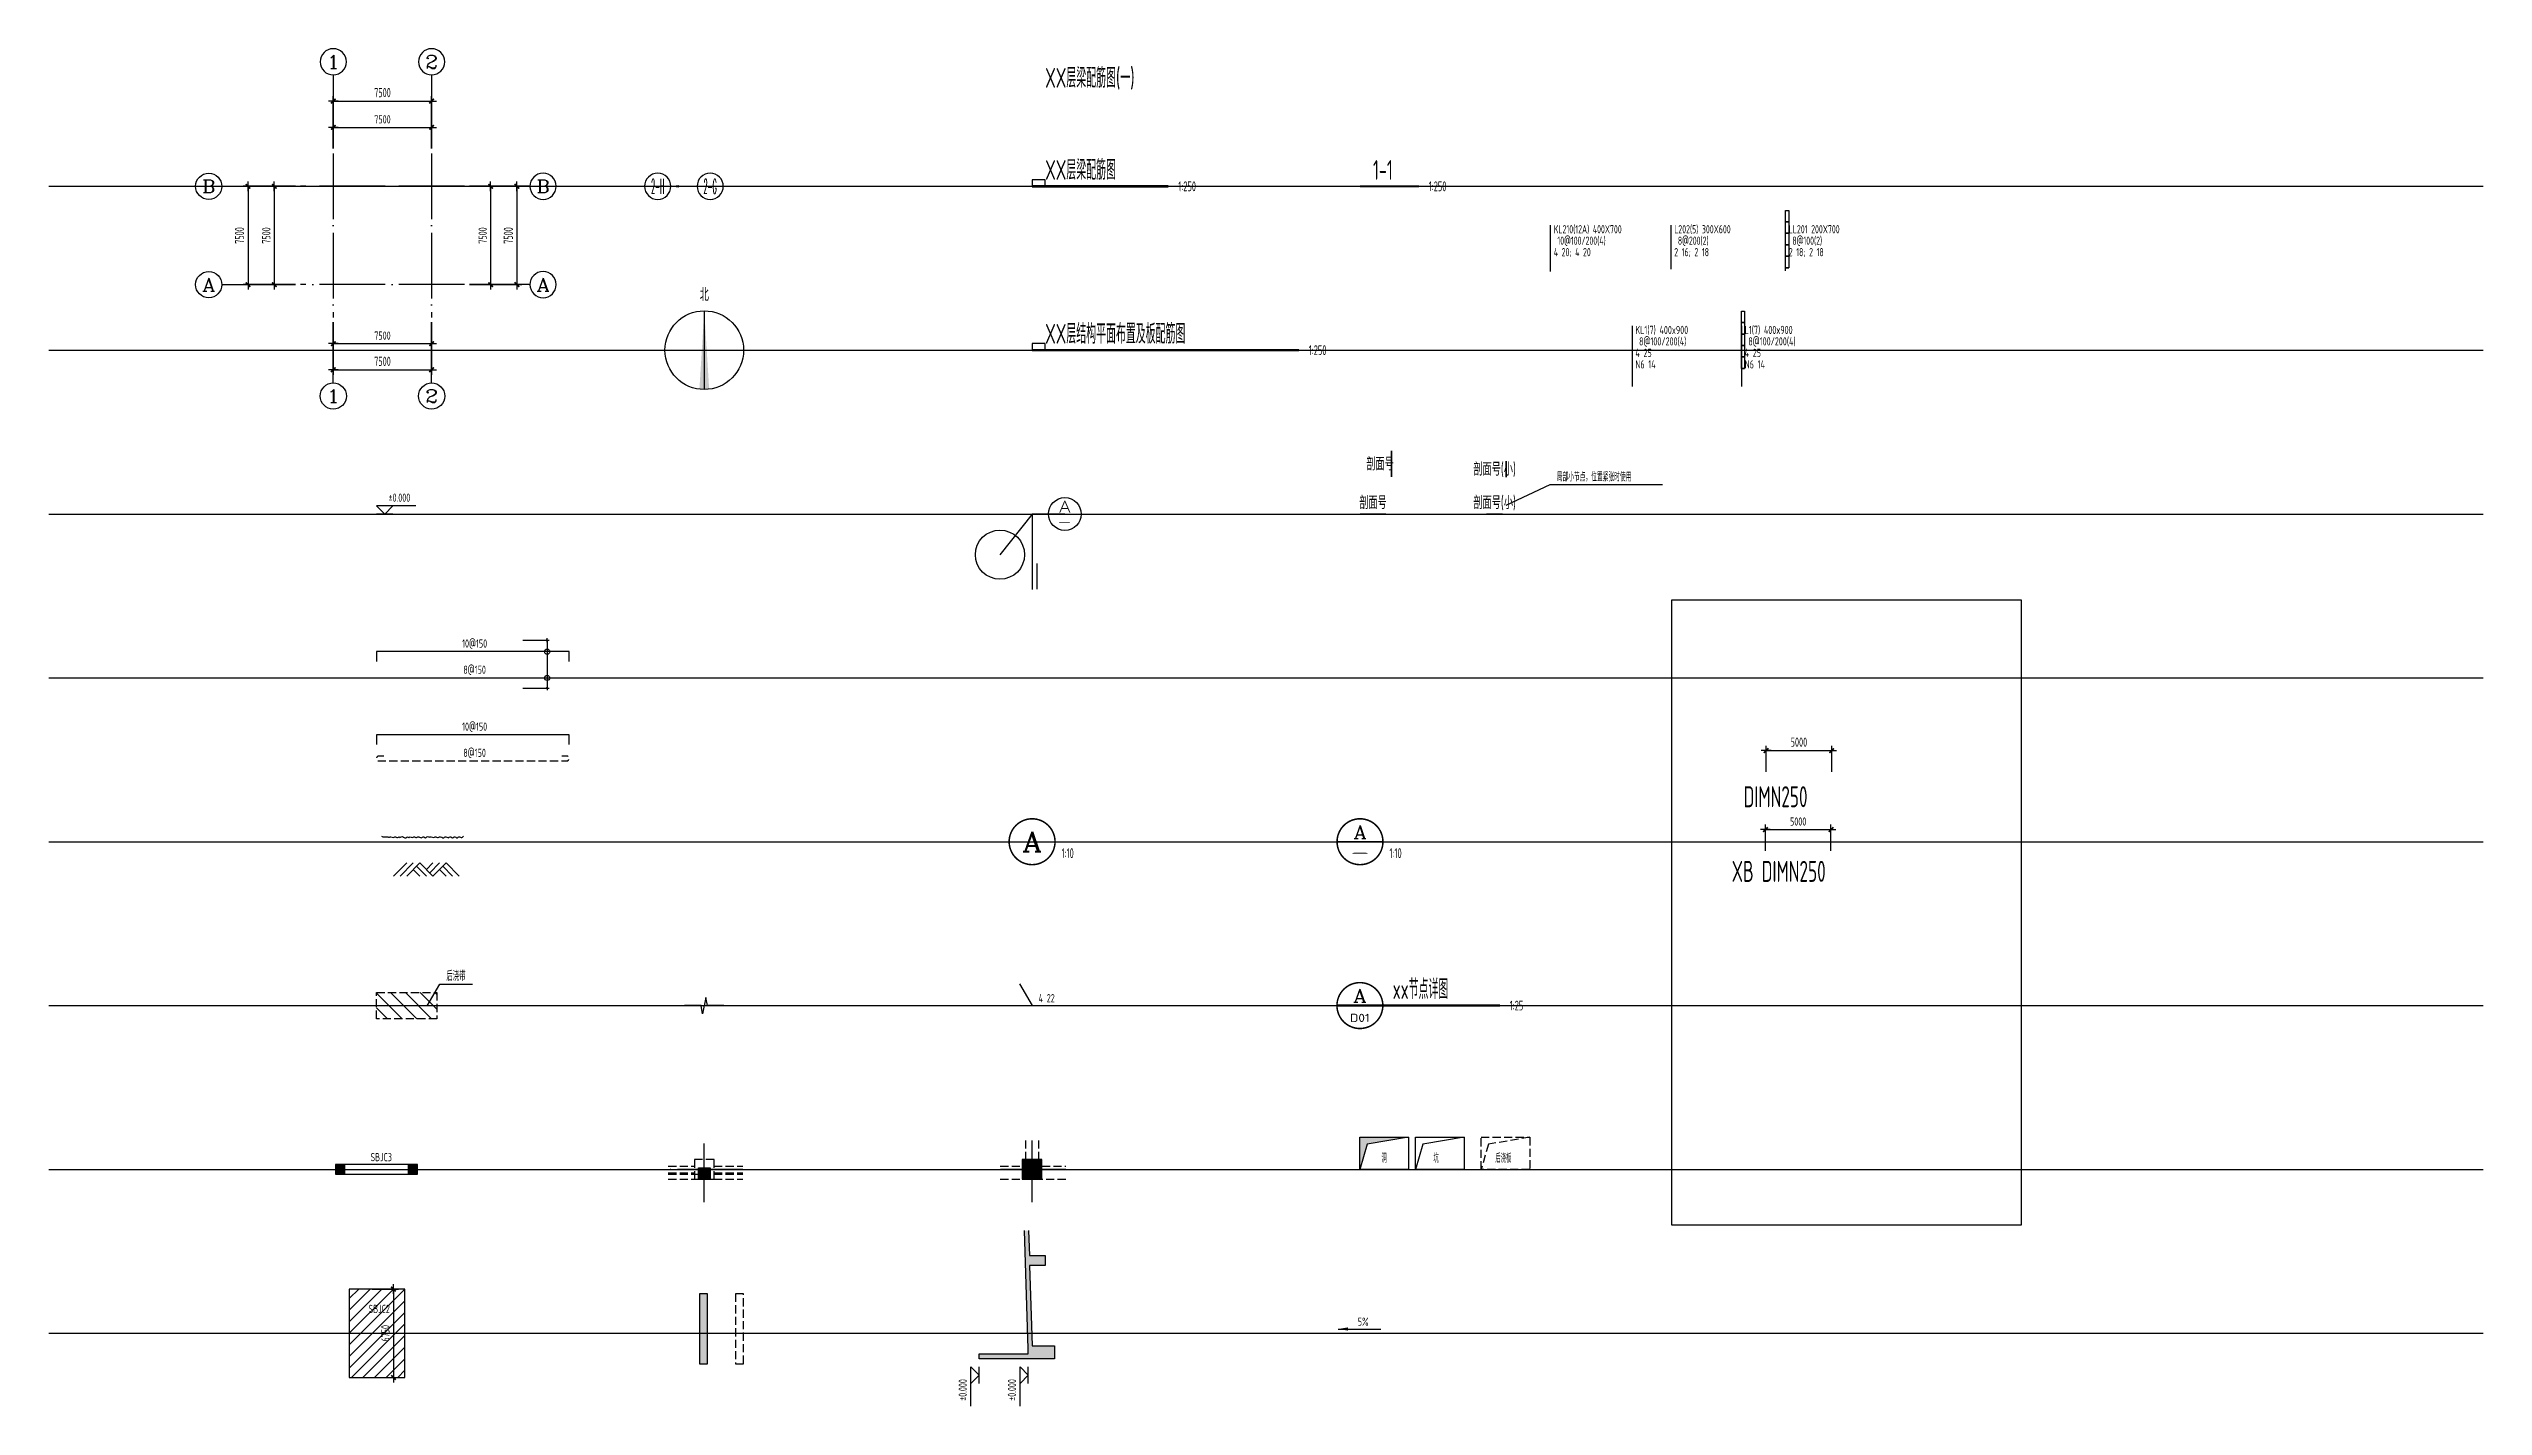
# Model space of a CAD drawing. Extents: x -469675 to 2400000, y -476501 to 2085364.
# Drawn here: x -375000 to -189322, y -133074 to -29499 of the extents above; entities that cross this region are included whole.
import ezdxf
from ezdxf.enums import TextEntityAlignment as Align

# ---------------------------------------------------------------- set-up
doc = ezdxf.new("R2010")
doc.units = 0
doc.header["$LTSCALE"] = 1000
doc.header["$MEASUREMENT"] = 0
doc.linetypes.add('DASH', pattern=[0.35, 0.25, -0.1])
doc.linetypes.add('DOTE', pattern=[2.42, 2, -0.2, 0.02, -0.2])
doc.layers.get('0').update_dxf_attribs({"linetype": 'CONTINUOUS', "lineweight": 20})
doc.layers.get('Defpoints').update_dxf_attribs({"linetype": 'CONTINUOUS'})
for name, color, linetype in [('C-AXIS_DIM', 3, 'CONTINUOUS'), ('C-AXIS_DOTE', 1, 'DOTE'), ('C-BASE_WALL', 2, 'CONTINUOUS'), ('C-BASE_WALL_HATCH', 253, 'CONTINUOUS'), ('C-BASE_WALL_UNDER', 6, 'DASH'), ('C-BEAM', 4, 'DASH'), ('C-BEAM_REIN', 3, 'CONTINUOUS'), ('C-BEAM_TEXT', 200, 'CONTINUOUS'), ('C-COLU', 2, 'CONTINUOUS'), ('C-COLU_HATCH', 253, 'CONTINUOUS'), ('C-COLU_UNDER', 6, 'DASH'), ('C-DETAIL', 3, 'CONTINUOUS'), ('C-DETAIL_TEXT', 4, 'CONTINUOUS'), ('C-LAYER1', 3, 'CONTINUOUS'), ('C-LAYER2', 3, 'CONTINUOUS'), ('C-PLAN_DIM', 3, 'CONTINUOUS'), ('C-PLAN_SECMK', 4, 'CONTINUOUS'), ('C-PLAN_TEXT', 3, 'CONTINUOUS'), ('C-SLAB', 7, 'CONTINUOUS'), ('C-SLAB_HOLE', 252, 'CONTINUOUS'), ('C-SLAB_REIN', 40, 'CONTINUOUS'), ('C-SLAB_REIN_TEXT', 3, 'CONTINUOUS')]:
    doc.layers.add(name, color=color, linetype=linetype)
doc.layers.add('C-注释', color=30, linetype='CONTINUOUS', plot=False)
doc.styles.add('COMPLEX', font='complex.shx', dxfattribs={"bigfont": 'gbhzfs.shx'})
doc.styles.add('DIM_FONT', font='gbxwxt.shx', dxfattribs={"width": 0.7, "bigfont": 'gbhzfs.shx'})
doc.styles.add('GBSTYLE', font='gbxwxt.shx', dxfattribs={"width": 0.7, "bigfont": 'gbhzfs.shx'})
doc.dimstyles.new('DIMN250', dxfattribs={"dimscale": 2.5, "dimtxt": 280, "dimasz": 1, "dimexe": 150, "dimexo": 150, "dimgap": 120, "dimtad": 1, "dimdec": 0, "dimzin": 0, "dimdsep": 46, "dimtxsty": 'DIM_FONT', "dimblk": '_dimx', "dimcen": 0.09, "dimclrd": 3, "dimclre": 3, "dimclrt": 7, "dimazin": 0, "dimtfac": 1, "dimtdec": 0, "dimtix": 1, "dimtmove": 2, "dimatfit": 3, "dimldrblk": '_dimx', "dimfxl": 0, "dimtolj": 1, "dimtzin": 0, "dimarcsym": 0})
doc.dimstyles.new('LEADER200', dxfattribs={"dimscale": 2, "dimtxt": 280, "dimasz": 300, "dimexe": 150, "dimexo": 150, "dimgap": 120, "dimtad": 1, "dimdec": 0, "dimzin": 0, "dimdsep": 46, "dimtxsty": 'DIM_FONT', "dimcen": 0.09, "dimclrd": 3, "dimclre": 3, "dimclrt": 7, "dimazin": 0, "dimtfac": 1, "dimtdec": 0, "dimtix": 1, "dimtmove": 2, "dimatfit": 3, "dimfxl": 0, "dimtolj": 1, "dimtzin": 0, "dimarcsym": 0})
doc.dimstyles.new('LEADER250', dxfattribs={"dimscale": 2.5, "dimtxt": 280, "dimasz": 300, "dimexe": 150, "dimexo": 150, "dimgap": 120, "dimtad": 1, "dimdec": 0, "dimzin": 0, "dimdsep": 46, "dimtxsty": 'DIM_FONT', "dimcen": 0.09, "dimclrd": 3, "dimclre": 3, "dimclrt": 7, "dimazin": 0, "dimtfac": 1, "dimtdec": 0, "dimtix": 1, "dimtmove": 2, "dimatfit": 3, "dimfxl": 0, "dimtolj": 1, "dimtzin": 0, "dimarcsym": 0})
doc.dimstyles.new('XB DIMN100', dxfattribs={"dimtxt": 250, "dimasz": 1, "dimexe": 150, "dimexo": 150, "dimgap": 120, "dimtad": 1, "dimdec": 0, "dimzin": 0, "dimdsep": 46, "dimtxsty": 'DIM_FONT', "dimblk": '_dimx', "dimcen": 0.09, "dimclrd": 3, "dimclre": 3, "dimclrt": 7, "dimazin": 0, "dimtfac": 1, "dimtdec": 0, "dimtix": 1, "dimtmove": 2, "dimatfit": 3, "dimldrblk": '_dimx', "dimfxl": 0, "dimtolj": 1, "dimtzin": 0, "dimarcsym": 0})
doc.dimstyles.new('XB DIMN250', dxfattribs={"dimscale": 2.5, "dimtxt": 250, "dimasz": 1, "dimexe": 150, "dimexo": 150, "dimgap": 120, "dimtad": 1, "dimdec": 0, "dimzin": 0, "dimdsep": 46, "dimtxsty": 'DIM_FONT', "dimblk": '_dimx', "dimcen": 0.09, "dimclrd": 3, "dimclre": 3, "dimclrt": 7, "dimazin": 0, "dimtfac": 1, "dimtdec": 0, "dimtix": 1, "dimtmove": 2, "dimatfit": 3, "dimldrblk": '_dimx', "dimfxl": 0, "dimtolj": 1, "dimtzin": 0, "dimarcsym": 0})

msp = doc.modelspace()

# ---------------------------------------------------------------- texts
at = {"layer": 'C-BEAM_REIN', "color": 7, "ltscale": 2.5, "style": 'GBSTYLE', "width": 0.65}
msp.add_text('KL210(12A) 400X700', height=625, dxfattribs=at).set_placement((-260211.5034, -43585.3189))
at = {"layer": 'C-BEAM_REIN', "ltscale": 2.5, "style": 'GBSTYLE', "width": 0.65}
for s, p in [('%%16010@100/200(4)', (-260211.5034, -44460.3189)), ('4%%16020; 4%%16020', (-260211.5034, -45335.3189))]:
    msp.add_text(s, height=625, dxfattribs=at).set_placement(p)
at = {"layer": 'C-BEAM_REIN', "color": 3, "ltscale": 2.5, "style": 'GBSTYLE', "width": 0.65}
msp.add_text('L202(5) 300X600', height=625, dxfattribs=at).set_placement((-251026.2777, -43585.3189))
at = {"layer": 'C-BEAM_REIN', "color": 31, "ltscale": 2.5, "style": 'GBSTYLE', "width": 0.65}
for s, p in [('%%1608@200(2)', (-251026.2777, -44460.3189)), ('2%%16016; 2%%16018', (-251026.2777, -45335.3189))]:
    msp.add_text(s, height=625, dxfattribs=at).set_placement(p)
at = {"layer": 'C-BEAM_REIN', "color": 200, "ltscale": 2.5, "style": 'GBSTYLE', "width": 0.65}
for s, p in [('LL201 200X700', (-242291.1074, -43585.3189)), ('%%1608@100(2)', (-242291.1074, -44460.3189)), ('2%%16018; 2%%16018', (-242291.1074, -45335.3189))]:
    msp.add_text(s, height=625, dxfattribs=at).set_placement(p)
at = {"layer": 'C-BEAM_REIN', "ltscale": 2.5, "style": 'GBSTYLE', "width": 0.7}
for s, p in [('KL1(7) 400x900', (-253990.5301, -51266.9345)), ('%%1608@100/200(4)', (-253990.5301, -52141.9345)), ('L1(7) 400x900', (-245657.0466, -51266.9345)), ('%%1608@100/200(4)', (-245657.0466, -52141.9345)), ('4%%16025', (-253990.5301, -53016.9345)), ('N6%%16014', (-253990.5301, -53891.9345)), ('4%%16025', (-245657.0466, -53016.9345)), ('N6%%16014', (-245657.0466, -53891.9345))]:
    msp.add_text(s, height=625, rotation=359.999999947, dxfattribs=at).set_placement(p)
at = {"layer": 'C-BEAM_TEXT', "color": 30, "ltscale": 2.5, "style": 'GBSTYLE', "width": 0.7}
for s, p in [('XX层梁配筋图(一)', (-299000, -32475.0956)), ('XX层梁配筋图', (-299000, -39500))]:
    msp.add_text(s, height=1500, rotation=0.000000026, dxfattribs=at).set_placement(p)
at = {"layer": 'C-BEAM_TEXT', "color": 3, "ltscale": 2.5, "style": 'GBSTYLE', "width": 0.7}
msp.add_text('1:250', height=750, rotation=359.999999874, dxfattribs=at).set_placement((-288850.1491, -40375))
at = {"layer": 'C-DETAIL_TEXT', "ltscale": 2.5, "style": 'GBSTYLE', "width": 0.7}
msp.add_text('4%%16022 ', height=625, rotation=359.999999947, dxfattribs=at).set_placement((-299500, -102250))
at = {"layer": 'C-DETAIL_TEXT', "color": 30, "ltscale": 2.5, "style": 'GBSTYLE', "width": 0.7}
msp.add_text('xx节点详图', height=1500, rotation=0.000000026, dxfattribs=at).set_placement((-272500, -102000))
at = {"layer": 'C-DETAIL_TEXT', "color": 3, "ltscale": 2.5, "style": 'GBSTYLE', "width": 0.7}
msp.add_text('1:25', height=750, rotation=359.999999874, dxfattribs=at).set_placement((-263575, -102875))
at = {"layer": 'C-DETAIL_TEXT', "ltscale": 2.5}
for tag, text, height, style, width, p, p2 in [('A', '', 1000, 'COMPLEX', 1.166667, (-275500, -102250), (-274500, -102250)), ('D01', '-', 625, 'GBSTYLE', 0.969231, (-275750, -103750), (-274250, -103750))]:
    msp.add_attdef(tag, text=text, height=height, dxfattribs=dict(at, style=style, width=width)).set_placement(p, p2, align=Align.FIT)
at = {"layer": 'C-LAYER2', "ltscale": 2.5, "style": 'GBSTYLE', "width": 0.7}
for s, p in [('SBJC3', (-349640.5509, -114062.5)), ('SBJC2', (-349790.5278, -125639.9322))]:
    msp.add_text(s, height=625, dxfattribs=at).set_placement(p, align=Align.MIDDLE)
at = {"layer": 'C-PLAN_DIM', "color": 1, "linetype": 'Continuous', "ltscale": 2.5, "style": 'GBSTYLE', "width": 0.7}
msp.add_text('后浇带', height=700, rotation=359.999999947, dxfattribs=at).set_placement((-344672.1043, -100610.231))
at = {"layer": 'C-PLAN_TEXT', "color": 30, "ltscale": 2.5, "style": 'GBSTYLE', "width": 0.7}
for s, p in [('1-1', (-274000, -39500)), ('XX层结构平面布置及板配筋图', (-299000, -52000))]:
    msp.add_text(s, height=1500, rotation=0.000000026, dxfattribs=at).set_placement(p)
at = {"layer": 'C-PLAN_TEXT', "ltscale": 2.5, "style": 'GBSTYLE', "width": 0.7}
for s, height, rotation, p in [('1:250', 750, 359.999999874, (-269750, -40375)), ('5%%%', 625, 359.999999947, (-275160.3979, -126924.8791))]:
    msp.add_text(s, height=height, rotation=rotation, dxfattribs=at).set_placement(p)
at = {"layer": 'C-PLAN_TEXT', "color": 3, "ltscale": 2.5, "style": 'GBSTYLE', "width": 0.7}
msp.add_text('1:250', height=750, rotation=359.999999874, dxfattribs=at).set_placement((-278900.1491, -52875))
at = {"layer": 'C-SLAB', "ltscale": 2.5, "style": 'GBSTYLE', "width": 0.65}
for s, p in [('洞', (-273356.2961, -114484.7887)), ('坑', (-269393.6843, -114484.7887)), ('后浇板', (-264666.6956, -114484.7887))]:
    msp.add_text(s, height=625, dxfattribs=at).set_placement(p)
at = {"layer": 'C-SLAB_REIN_TEXT', "ltscale": 2.5, "style": 'GBSTYLE', "width": 0.7}
for s, p in [('%%16010@150', (-342657.0232, -74875)), ('%%1608@150', (-342657.0232, -76875)), ('%%16010@150', (-342657.0232, -81214.5942)), ('%%1608@150', (-342657.0232, -83214.5942))]:
    msp.add_text(s, height=625, dxfattribs=at).set_placement(p, align=Align.MIDDLE)
at = {"layer": 'C-注释', "style": 'GBSTYLE', "width": 0.7}
msp.add_text('局部小节点，位置紧张时使用', height=625, rotation=359.999999947, dxfattribs=at).set_placement((-259982.7693, -62504.8435))
at = {"layer": 'C-注释', "ltscale": 2.5, "style": 'GBSTYLE', "width": 0.7}
for s, p in [('DIMN250', (-245742.7825, -87367.6293)), ('XB DIMN250', (-246638.8364, -93060.949))]:
    msp.add_text(s, height=1600, rotation=0.000000033, dxfattribs=at).set_placement(p)

# ---------------------------------------------------------------- blocks, each defined once
blk = doc.blocks.new('_dimx')
blk.add_line((-150, 0), (150, 0))
at = {"const_width": 50}
blk.add_lwpolyline([(-70, -70), (70, 70)], dxfattribs=at)
blk = doc.blocks.new('*D109')
at = {"layer": 'C-PLAN_DIM', "color": 3, "lineweight": -2, "ltscale": 2.5, "transparency": 16777216}
for p, q in [((-244073, -90697), (-244073, -88697)), ((-244071, -89072), (-239076, -89072)), ((-239073, -90697), (-239073, -88697))]:
    blk.add_line(p, q, dxfattribs=at)
at = {"layer": 'Defpoints', "color": 0, "ltscale": 2.5, "transparency": 16777216}
for p in [(-239073, -89072), (-244073, -91072), (-239073, -91072)]:
    blk.add_point(p, dxfattribs=at)
at = {"layer": 'C-PLAN_DIM', "color": 3, "lineweight": -2, "ltscale": 2.5, "transparency": 16777216, "xscale": 2.5, "yscale": 2.5, "zscale": 2.5, "rotation": 180}
blk.add_blockref('_dimx', (-244073, -89072), dxfattribs=at)
at = {"layer": 'C-PLAN_DIM', "color": 3, "lineweight": -2, "ltscale": 2.5, "transparency": 16777216, "xscale": 2.5, "yscale": 2.5, "zscale": 2.5}
blk.add_blockref('_dimx', (-239073, -89072), dxfattribs=at)
at = {"layer": 'C-PLAN_DIM', "color": 7, "ltscale": 2.5, "transparency": 16777216, "insert": (-241573, -88459), "char_height": 625, "attachment_point": 5, "style": 'DIM_FONT'}
blk.add_mtext('\\A1;5000', dxfattribs=at)
blk = doc.blocks.new('*D110')
at = {"layer": 'C-AXIS_DIM', "color": 3, "lineweight": -2, "ltscale": 2.5, "transparency": 16777216}
for p, q in [((-244018, -84677), (-244018, -82677)), ((-244016, -83052), (-239021, -83052)), ((-239018, -84677), (-239018, -82677))]:
    blk.add_line(p, q, dxfattribs=at)
at = {"layer": 'Defpoints', "color": 0, "ltscale": 2.5, "transparency": 16777216}
for p in [(-239018, -83052), (-244018, -85052), (-239018, -85052)]:
    blk.add_point(p, dxfattribs=at)
at = {"layer": 'C-AXIS_DIM', "color": 3, "lineweight": -2, "ltscale": 2.5, "transparency": 16777216, "xscale": 2.5, "yscale": 2.5, "zscale": 2.5, "rotation": 180}
blk.add_blockref('_dimx', (-244018, -83052), dxfattribs=at)
at = {"layer": 'C-AXIS_DIM', "color": 3, "lineweight": -2, "ltscale": 2.5, "transparency": 16777216, "xscale": 2.5, "yscale": 2.5, "zscale": 2.5}
blk.add_blockref('_dimx', (-239018, -83052), dxfattribs=at)
at = {"layer": 'C-AXIS_DIM', "color": 7, "ltscale": 2.5, "transparency": 16777216, "insert": (-241518, -82402), "char_height": 700, "attachment_point": 5, "style": 'DIM_FONT'}
blk.add_mtext('\\A1;5000', dxfattribs=at)
blk = doc.blocks.new('素土夯实')
at = {"layer": 'C-DETAIL', "color": 8, "ltscale": 100}
for p, q in [((-80, -80), (0, 0)), ((120, -40), (160, 0)), ((-40, -80), (40, 0)), ((0, -80), (80, 0)), ((80, -80), (40, -40)), ((120, -80), (60, -20)), ((160, -80), (80, 0)), ((140, -60), (200, 0)), ((160, -80), (240, 0)), ((240, -80), (200, -40)), ((280, -80), (220, -20)), ((320, -80), (240, 0))]:
    blk.add_line(p, q, dxfattribs=at)
blk = doc.blocks.new('_AXISO')
blk.add_circle((0, 0), 0.5)
at = {"style": 'COMPLEX', "width": 1.041667}
blk.add_attdef('A', text='', height=0.56, dxfattribs=at).set_placement((-0.25, -0.28), (0.25, -0.28), align=Align.FIT)
blk = doc.blocks.new('剖面号')
at = {"layer": 'C-PLAN_SECMK', "color": 3, "const_width": 50, "flags": 128}
blk.add_lwpolyline([(400, 0), (-400, 0)], dxfattribs=at)
at = {"layer": 'C-PLAN_SECMK', "style": 'GBSTYLE', "width": 0.7}
blk.add_attdef('剖面号', text='', height=400, rotation=360, dxfattribs=at).set_placement((0, 350), align=Align.MIDDLE_CENTER)
blk = doc.blocks.new('节点引出号')
at = {"layer": 'C-PLAN_SECMK'}
blk.add_line((-500, 0), (500, 0), dxfattribs=at)
at = {"layer": 'C-PLAN_SECMK', "extrusion": (0, 0, -1)}
blk.add_ellipse((0, 0), major_axis=(2, 500), ratio=1, start_param=1.569405, end_param=7.85259, dxfattribs=at)
at = {"layer": 'C-DETAIL_TEXT', "style": 'COMPLEX', "width": 0.344173}
blk.add_attdef('节点号', text='', height=350, rotation=360, dxfattribs=at).set_placement((-175, 50), (175, 50), align=Align.FIT)
at = {"layer": 'C-DETAIL_TEXT', "style": 'GBSTYLE', "width": 1.622727}
blk.add_attdef('-', text='', height=250, dxfattribs=at).set_placement((-225, -350), (200, -350), align=Align.FIT)
blk = doc.blocks.new('节点号1')
at = {"layer": 'C-DETAIL_TEXT', "const_width": 46.7, "flags": 128}
blk.add_lwpolyline([(-700, 0, 1), (700, 0, 1)], format="xyb", close=True, dxfattribs=at)
at = {"layer": 'C-DETAIL_TEXT', "style": 'COMPLEX', "width": 0.257453}
blk.add_attdef('节点号', text='', height=600, rotation=360, dxfattribs=at).set_placement((-300, -300), (300, -300), align=Align.FIT)
at = {"layer": 'C-DETAIL_TEXT', "style": 'GBSTYLE', "width": 0.7}
blk.add_attdef('比例', (900, -500), '', height=300, rotation=360, dxfattribs=at)
blk = doc.blocks.new('*D251')
at = {"layer": 'C-SLAB_REIN_TEXT', "color": 3, "lineweight": -2, "ltscale": 2.5, "transparency": 16777216}
for p, q in [((-338838, -74625), (-336838, -74625)), ((-336988, -74626), (-336988, -78287)), ((-338838, -78288), (-336838, -78288))]:
    blk.add_line(p, q, dxfattribs=at)
at = {"layer": 'Defpoints', "color": 0, "ltscale": 2.5, "transparency": 16777216}
for p in [(-338988, -74625), (-338988, -78288), (-336988, -78288)]:
    blk.add_point(p, dxfattribs=at)
at = {"layer": 'C-SLAB_REIN_TEXT', "color": 3, "lineweight": -2, "ltscale": 2.5, "transparency": 16777216}
for p, rotation in [((-336988, -74625), 90), ((-336988, -78288), 270)]:
    blk.add_blockref('_dimx', p, dxfattribs=dict(at, rotation=rotation))
at = {"layer": 'C-SLAB_REIN_TEXT', "color": 7, "ltscale": 2.5, "transparency": 16777216, "insert": (-337233, -76456), "char_height": 250, "attachment_point": 5, "rotation": 90, "style": 'DIM_FONT'}
blk.add_mtext('\\A1;  ', dxfattribs=at)
blk = doc.blocks.new('节点号2')
at = {"layer": 'C-DETAIL_TEXT'}
blk.add_line((700, 0), (-700, 0), dxfattribs=at)
at = {"layer": 'C-DETAIL_TEXT', "const_width": 46.7, "flags": 128}
blk.add_lwpolyline([(-700, 0, 1), (700, 0, 1)], format="xyb", close=True, dxfattribs=at)
at = {"layer": 'C-DETAIL_TEXT', "style": 'COMPLEX', "width": 0.257453}
blk.add_attdef('节点号', text='', height=400, rotation=360, dxfattribs=at).set_placement((-200, 100), (200, 100), align=Align.FIT)
at = {"layer": 'C-DETAIL_TEXT', "style": 'GBSTYLE', "width": 2.290909}
blk.add_attdef('-', text='', height=250, dxfattribs=at).set_placement((-300, -450), (300, -450), align=Align.FIT)
at = {"layer": 'C-DETAIL_TEXT', "style": 'GBSTYLE', "width": 0.7}
blk.add_attdef('比例', (900, -500), '', height=300, dxfattribs=at)
blk = doc.blocks.new('指北针')
at = {"layer": 'C-PLAN_TEXT'}
blk.add_line((0, 1200), (0, -1200), dxfattribs=at)
blk.add_circle((0, 0), 1200, dxfattribs=at)
blk.add_solid([(-149, -1191), (149, -1191), (0, 1200)], dxfattribs=at)
at = {"layer": 'C-PLAN_TEXT', "style": 'GBSTYLE', "width": 0.7}
blk.add_attdef('北', text='', height=400, rotation=0.10914, dxfattribs=at).set_placement((0, 1700), align=Align.MIDDLE_CENTER)
blk = doc.blocks.new('*D252')
at = {"layer": 'C-LAYER2', "color": 3, "lineweight": -2, "ltscale": 2.5, "transparency": 16777216}
for p, q in [((-350330, -124125), (-348330, -124125)), ((-348705, -124127), (-348705, -130873)), ((-350330, -130875), (-348330, -130875))]:
    blk.add_line(p, q, dxfattribs=at)
at = {"layer": 'Defpoints', "color": 0, "ltscale": 2.5, "transparency": 16777216}
for p in [(-350705, -124125), (-350705, -130875), (-348705, -130875)]:
    blk.add_point(p, dxfattribs=at)
at = {"layer": 'C-LAYER2', "color": 3, "lineweight": -2, "ltscale": 2.5, "transparency": 16777216, "xscale": 2.5, "yscale": 2.5, "zscale": 2.5}
for p, rotation in [((-348705, -124125), 90), ((-348705, -130875), 270)]:
    blk.add_blockref('_dimx', p, dxfattribs=dict(at, rotation=rotation))
at = {"layer": 'C-LAYER2', "color": 7, "ltscale": 2.5, "transparency": 16777216, "insert": (-349318, -127500), "char_height": 625, "attachment_point": 5, "rotation": 90, "style": 'DIM_FONT'}
blk.add_mtext('\\A1;6750', dxfattribs=at)
blk = doc.blocks.new('BG_symbol')
at = {"layer": 'C-LAYER1', "ltscale": 100}
for p, q in [((250, 0), (0, 250)), ((1200, 250), (0, 250)), ((500, 0), (0, 0)), ((500, 250), (250, 0))]:
    blk.add_line(p, q, dxfattribs=at)
blk = doc.blocks.new('BG')
at = {"layer": 'C-PLAN_TEXT'}
blk.add_blockref('BG_symbol', (0, 0), dxfattribs=at)
at = {"layer": 'C-PLAN_TEXT', "style": 'GBSTYLE', "width": 0.7}
blk.add_attdef('标高', text='', height=250, dxfattribs=at).set_placement((700, 500), align=Align.MIDDLE)
blk = doc.blocks.new('*D359')
at = {"layer": 'C-AXIS_DIM', "color": 3, "lineweight": -2, "ltscale": 2.5, "transparency": 16777216}
for p, q in [((-342919, -40000), (-340919, -40000)), ((-341294, -40002), (-341294, -47498)), ((-342919, -47500), (-340919, -47500))]:
    blk.add_line(p, q, dxfattribs=at)
at = {"layer": 'Defpoints', "color": 0, "ltscale": 2.5, "transparency": 16777216}
for p in [(-343294, -40000), (-343294, -47500), (-341294, -47500)]:
    blk.add_point(p, dxfattribs=at)
at = {"layer": 'C-AXIS_DIM', "color": 3, "lineweight": -2, "ltscale": 2.5, "transparency": 16777216, "xscale": 2.5, "yscale": 2.5, "zscale": 2.5}
for p, rotation in [((-341294, -40000), 90), ((-341294, -47500), 270)]:
    blk.add_blockref('_dimx', p, dxfattribs=dict(at, rotation=rotation))
at = {"layer": 'C-AXIS_DIM', "color": 7, "ltscale": 2.5, "transparency": 16777216, "insert": (-341907, -43750), "char_height": 625, "attachment_point": 5, "rotation": 90, "style": 'DIM_FONT'}
blk.add_mtext('\\A1;7500', dxfattribs=at)
blk = doc.blocks.new('*D360')
at = {"layer": 'C-AXIS_DIM', "color": 3, "lineweight": -2, "ltscale": 2.5, "transparency": 16777216}
for p, q in [((-340919, -40000), (-338919, -40000)), ((-339294, -40003), (-339294, -47498)), ((-340919, -47500), (-338919, -47500))]:
    blk.add_line(p, q, dxfattribs=at)
at = {"layer": 'Defpoints', "color": 0, "ltscale": 2.5, "transparency": 16777216}
for p in [(-341294, -40000), (-341294, -47500), (-339294, -47500)]:
    blk.add_point(p, dxfattribs=at)
at = {"layer": 'C-AXIS_DIM', "color": 3, "lineweight": -2, "ltscale": 2.5, "transparency": 16777216, "xscale": 2.5, "yscale": 2.5, "zscale": 2.5}
for p, rotation in [((-339294, -40000), 90), ((-339294, -47500), 270)]:
    blk.add_blockref('_dimx', p, dxfattribs=dict(at, rotation=rotation))
at = {"layer": 'C-AXIS_DIM', "color": 7, "ltscale": 2.5, "transparency": 16777216, "insert": (-339944, -43750), "char_height": 700, "attachment_point": 5, "rotation": 90, "style": 'DIM_FONT'}
blk.add_mtext('\\A1;7500', dxfattribs=at)
blk = doc.blocks.new('*D361')
at = {"layer": 'C-AXIS_DIM', "color": 3, "lineweight": -2, "ltscale": 2.5, "transparency": 16777216}
for p, q in [((-353294, -37125), (-353294, -35125)), ((-345794, -37125), (-345794, -35125)), ((-353292, -35500), (-345797, -35500))]:
    blk.add_line(p, q, dxfattribs=at)
at = {"layer": 'Defpoints', "color": 0, "ltscale": 2.5, "transparency": 16777216}
for p in [(-345794, -35500), (-353294, -37500), (-345794, -37500)]:
    blk.add_point(p, dxfattribs=at)
at = {"layer": 'C-AXIS_DIM', "color": 3, "lineweight": -2, "ltscale": 2.5, "transparency": 16777216, "xscale": 2.5, "yscale": 2.5, "zscale": 2.5, "rotation": 180}
blk.add_blockref('_dimx', (-353294, -35500), dxfattribs=at)
at = {"layer": 'C-AXIS_DIM', "color": 3, "lineweight": -2, "ltscale": 2.5, "transparency": 16777216, "xscale": 2.5, "yscale": 2.5, "zscale": 2.5}
blk.add_blockref('_dimx', (-345794, -35500), dxfattribs=at)
at = {"layer": 'C-AXIS_DIM', "color": 7, "ltscale": 2.5, "transparency": 16777216, "insert": (-349544, -34887), "char_height": 625, "attachment_point": 5, "style": 'DIM_FONT'}
blk.add_mtext('\\A1;7500', dxfattribs=at)
blk = doc.blocks.new('*D362')
at = {"layer": 'C-AXIS_DIM', "color": 3, "lineweight": -2, "ltscale": 2.5, "transparency": 16777216}
for p, q in [((-353294, -35125), (-353294, -33125)), ((-345794, -35125), (-345794, -33125)), ((-353292, -33500), (-345797, -33500))]:
    blk.add_line(p, q, dxfattribs=at)
at = {"layer": 'Defpoints', "color": 0, "ltscale": 2.5, "transparency": 16777216}
for p in [(-345794, -33500), (-353294, -35500), (-345794, -35500)]:
    blk.add_point(p, dxfattribs=at)
at = {"layer": 'C-AXIS_DIM', "color": 3, "lineweight": -2, "ltscale": 2.5, "transparency": 16777216, "xscale": 2.5, "yscale": 2.5, "zscale": 2.5, "rotation": 180}
blk.add_blockref('_dimx', (-353294, -33500), dxfattribs=at)
at = {"layer": 'C-AXIS_DIM', "color": 3, "lineweight": -2, "ltscale": 2.5, "transparency": 16777216, "xscale": 2.5, "yscale": 2.5, "zscale": 2.5}
blk.add_blockref('_dimx', (-345794, -33500), dxfattribs=at)
at = {"layer": 'C-AXIS_DIM', "color": 7, "ltscale": 2.5, "transparency": 16777216, "insert": (-349544, -32850), "char_height": 700, "attachment_point": 5, "style": 'DIM_FONT'}
blk.add_mtext('\\A1;7500', dxfattribs=at)
blk = doc.blocks.new('轴号')
at = {"layer": 'C-AXIS_DIM', "extrusion": (0, 0, -1)}
blk.add_ellipse((0, 0), major_axis=(-1, 400), ratio=1, start_param=1.574827287593684, end_param=7.858012594773271, dxfattribs=at)
at = {"layer": 'C-AXIS_DIM', "style": 'COMPLEX', "width": 1.166667}
blk.add_attdef('A', text='', height=400, dxfattribs=at).set_placement((-200, -200), (200, -200), align=Align.FIT)
blk = doc.blocks.new('*D363')
at = {"layer": 'C-AXIS_DIM', "color": 3, "lineweight": -2, "ltscale": 2.5, "transparency": 16777216}
for p, q in [((-353294, -50375), (-353294, -52375)), ((-345794, -50375), (-345794, -52375)), ((-353292, -52000), (-345797, -52000))]:
    blk.add_line(p, q, dxfattribs=at)
at = {"layer": 'Defpoints', "color": 0, "ltscale": 2.5, "transparency": 16777216}
for p in [(-353294, -50000), (-345794, -50000), (-345794, -52000)]:
    blk.add_point(p, dxfattribs=at)
at = {"layer": 'C-AXIS_DIM', "color": 3, "lineweight": -2, "ltscale": 2.5, "transparency": 16777216, "xscale": 2.5, "yscale": 2.5, "zscale": 2.5, "rotation": 180}
blk.add_blockref('_dimx', (-353294, -52000), dxfattribs=at)
at = {"layer": 'C-AXIS_DIM', "color": 3, "lineweight": -2, "ltscale": 2.5, "transparency": 16777216, "xscale": 2.5, "yscale": 2.5, "zscale": 2.5}
blk.add_blockref('_dimx', (-345794, -52000), dxfattribs=at)
at = {"layer": 'C-AXIS_DIM', "color": 7, "ltscale": 2.5, "transparency": 16777216, "insert": (-349544, -51387), "char_height": 625, "attachment_point": 5, "style": 'DIM_FONT'}
blk.add_mtext('\\A1;7500', dxfattribs=at)
blk = doc.blocks.new('*D364')
at = {"layer": 'C-AXIS_DIM', "color": 3, "lineweight": -2, "ltscale": 2.5, "transparency": 16777216}
for p, q in [((-353294, -52375), (-353294, -54375)), ((-345794, -52375), (-345794, -54375)), ((-353292, -54000), (-345797, -54000))]:
    blk.add_line(p, q, dxfattribs=at)
at = {"layer": 'Defpoints', "color": 0, "ltscale": 2.5, "transparency": 16777216}
for p in [(-353294, -52000), (-345794, -52000), (-345794, -54000)]:
    blk.add_point(p, dxfattribs=at)
at = {"layer": 'C-AXIS_DIM', "color": 3, "lineweight": -2, "ltscale": 2.5, "transparency": 16777216, "xscale": 2.5, "yscale": 2.5, "zscale": 2.5, "rotation": 180}
blk.add_blockref('_dimx', (-353294, -54000), dxfattribs=at)
at = {"layer": 'C-AXIS_DIM', "color": 3, "lineweight": -2, "ltscale": 2.5, "transparency": 16777216, "xscale": 2.5, "yscale": 2.5, "zscale": 2.5}
blk.add_blockref('_dimx', (-345794, -54000), dxfattribs=at)
at = {"layer": 'C-AXIS_DIM', "color": 7, "ltscale": 2.5, "transparency": 16777216, "insert": (-349544, -53350), "char_height": 700, "attachment_point": 5, "style": 'DIM_FONT'}
blk.add_mtext('\\A1;7500', dxfattribs=at)
blk = doc.blocks.new('*D365')
at = {"layer": 'C-AXIS_DIM', "color": 3, "lineweight": -2, "ltscale": 2.5, "transparency": 16777216}
for p, q in [((-356169, -40000), (-358169, -40000)), ((-357794, -40002), (-357794, -47498)), ((-356169, -47500), (-358169, -47500))]:
    blk.add_line(p, q, dxfattribs=at)
at = {"layer": 'Defpoints', "color": 0, "ltscale": 2.5, "transparency": 16777216}
for p in [(-355794, -40000), (-357794, -47500), (-355794, -47500)]:
    blk.add_point(p, dxfattribs=at)
at = {"layer": 'C-AXIS_DIM', "color": 3, "lineweight": -2, "ltscale": 2.5, "transparency": 16777216, "xscale": 2.5, "yscale": 2.5, "zscale": 2.5}
for p, rotation in [((-357794, -40000), 90), ((-357794, -47500), 270)]:
    blk.add_blockref('_dimx', p, dxfattribs=dict(at, rotation=rotation))
at = {"layer": 'C-AXIS_DIM', "color": 7, "ltscale": 2.5, "transparency": 16777216, "insert": (-358407, -43750), "char_height": 625, "attachment_point": 5, "rotation": 90, "style": 'DIM_FONT'}
blk.add_mtext('\\A1;7500', dxfattribs=at)
blk = doc.blocks.new('*D366')
at = {"layer": 'C-AXIS_DIM', "color": 3, "lineweight": -2, "ltscale": 2.5, "transparency": 16777216}
for p, q in [((-358169, -40000), (-360169, -40000)), ((-359794, -40003), (-359794, -47498)), ((-358169, -47500), (-360169, -47500))]:
    blk.add_line(p, q, dxfattribs=at)
at = {"layer": 'Defpoints', "color": 0, "ltscale": 2.5, "transparency": 16777216}
for p in [(-357794, -40000), (-359794, -47500), (-357794, -47500)]:
    blk.add_point(p, dxfattribs=at)
at = {"layer": 'C-AXIS_DIM', "color": 3, "lineweight": -2, "ltscale": 2.5, "transparency": 16777216, "xscale": 2.5, "yscale": 2.5, "zscale": 2.5}
for p, rotation in [((-359794, -40000), 90), ((-359794, -47500), 270)]:
    blk.add_blockref('_dimx', p, dxfattribs=dict(at, rotation=rotation))
at = {"layer": 'C-AXIS_DIM', "color": 7, "ltscale": 2.5, "transparency": 16777216, "insert": (-360444, -43750), "char_height": 700, "attachment_point": 5, "rotation": 90, "style": 'DIM_FONT'}
blk.add_mtext('\\A1;7500', dxfattribs=at)
blk = doc.blocks.new('集中标注对齐线')
at = {"layer": 'C-注释'}
for p, q in [((0, 1750), (100, 1750)), ((0, 0), (100, 0))]:
    blk.add_line(p, q, dxfattribs=at)
for points in [[(0, 1750), (100, 1750), (100, 1400), (0, 1400)], [(0, 1400), (100, 1400), (100, 1050), (0, 1050)], [(0, 1050), (100, 1050), (100, 700), (0, 700)], [(0, 700), (100, 700), (100, 350), (0, 350)], [(0, 350), (100, 350), (100, 0), (0, 0)]]:
    blk.add_lwpolyline(points, close=True, dxfattribs=at)
blk = doc.blocks.new('剖面号(小)')
at = {"layer": 'C-PLAN_SECMK', "color": 3, "const_width": 50, "flags": 128}
blk.add_lwpolyline([(250, 0), (-250, 0)], dxfattribs=at)
at = {"layer": 'C-PLAN_SECMK', "style": 'GBSTYLE', "width": 0.7}
blk.add_attdef('1', text='', height=400, rotation=360, dxfattribs=at).set_placement((0, 350), align=Align.MIDDLE_CENTER)

# ---------------------------------------------------------------- dimensions: what is measured, and where the dimension line sits
at = {"layer": 'C-AXIS_DIM', "ltscale": 2.5}
for base, p1, p2, angle, dimstyle, picture, middle in [((-345794.3377, -33500), (-353294.3377, -35500), (-345794.3377, -35500), 180, 'DIMN250', '*D362', (-349544.3377, -32850)), ((-345794.3377, -35500), (-353294.3377, -37500), (-345794.3377, -37500), 180, 'XB DIMN250', '*D361', (-349544.3377, -34887.5)), ((-359794.3377, -47500), (-357794.3377, -40000), (-357794.3377, -47500), 90, 'DIMN250', '*D366', (-360444.3377, -43750)), ((-357794.3377, -47500), (-355794.3377, -40000), (-355794.3377, -47500), 90, 'XB DIMN250', '*D365', (-358406.8377, -43750)), ((-341294.3377, -47500), (-343294.3377, -40000), (-343294.3377, -47500), 90, 'XB DIMN250', '*D359', (-341906.8377, -43750)), ((-339294.3377, -47500), (-341294.3377, -40000), (-341294.3377, -47500), 90, 'DIMN250', '*D360', (-339944.3377, -43750)), ((-345794.3377, -52000), (-353294.3377, -50000), (-345794.3377, -50000), 180, 'XB DIMN250', '*D363', (-349544.3377, -51387.5)), ((-345794.3377, -54000), (-353294.3377, -52000), (-345794.3377, -52000), 180, 'DIMN250', '*D364', (-349544.3377, -53350)), ((-239018.433, -83051.7332), (-244018.433, -85051.7332), (-239018.433, -85051.7332), 180, 'DIMN250', '*D110', (-241518.433, -82401.7332))]:
    dim = msp.add_linear_dim(base=base, p1=p1, p2=p2, angle=angle, dimstyle=dimstyle, dxfattribs=at)
    dim.commit()
    dim.dimension.update_dxf_attribs({"geometry": picture, "text_midpoint": middle})
at = {"layer": 'C-LAYER2', "ltscale": 2.5}
dim = msp.add_linear_dim(base=(-348705.3158, -130875), p1=(-350705.3158, -124125), p2=(-350705.3158, -130875), angle=90, dimstyle='XB DIMN250', dxfattribs=at)
dim.commit()
dim.dimension.update_dxf_attribs({"geometry": '*D252', "text_midpoint": (-349317.8158, -127500)})
at = {"layer": 'C-PLAN_DIM', "ltscale": 2.5}
dim = msp.add_linear_dim(base=(-239073.0128, -89071.7567), p1=(-244073.0128, -91071.7567), p2=(-239073.0128, -91071.7567), angle=180, dimstyle='XB DIMN250', dxfattribs=at)
dim.commit()
dim.dimension.update_dxf_attribs({"geometry": '*D109', "text_midpoint": (-241573.0128, -88459.2567)})
at = {"layer": 'C-SLAB_REIN_TEXT', "ltscale": 2.5}
dim = msp.add_linear_dim(base=(-336987.6491, -78287.5956), p1=(-338987.6491, -74625.0956), p2=(-338987.6491, -78287.5956), angle=90, text='  ', dimstyle='XB DIMN100', dxfattribs=at)
dim.commit()
dim.dimension.update_dxf_attribs({"geometry": '*D251', "text_midpoint": (-337232.6491, -76456.3456)})

# ---------------------------------------------------------------- hatches: boundary and pattern name
at = {"layer": 'C-LAYER1', "ltscale": 2.5}
msp.add_hatch(color=252, dxfattribs=at).paths.add_polyline_path([(-300267.3436, -119668.8463), (-300567.4856, -119668.8463), (-300289.65, -128698.5021), (-300289.65, -129073.5021), (-304039.65, -129073.5021), (-304039.65, -129448.5021), (-298289.65, -129448.5021), (-298289.65, -128448.5021), (-299997.2003, -128448.5021), (-300185.6619, -122323.5021), (-298997.3423, -122323.5021), (-298997.3423, -121573.5021), (-300208.7388, -121573.5021)])
at = {"layer": 'C-LAYER2', "ltscale": 2.5}
h = msp.add_hatch(dxfattribs=at)
h.set_pattern_fill('ANSI31', color=256, scale=5000, style=0)
h.set_pattern_definition([(45, (-740705.54, -205000), (-441.9417, 441.9417), [])])
h.paths.add_polyline_path([(-347830.5375, -124125), (-352080.5375, -124125), (-352080.5375, -130875), (-347830.5375, -130875)])
h.paths.add_polyline_path([(-350851.3709, -125043.75), (-349059.7042, -125043.75), (-349059.7042, -125981.25), (-350851.3709, -125981.25)], flags=24)
h.paths.add_polyline_path([(-349786.5658, -128427.0833), (-349786.5658, -126572.9167), (-348849.0658, -126572.9167), (-348849.0658, -128427.0833)], flags=24)
at = {"layer": 'C-PLAN_DIM', "linetype": 'DASH', "ltscale": 2.5}
h = msp.add_hatch(dxfattribs=at)
h.set_pattern_fill('ANSI31', color=1, scale=250, angle=-90, style=0)
h.set_pattern_definition([(315, (-175942.6, -163348), (561.266, 561.266), [])])
h.paths.add_polyline_path([(-350000, -101500), (-350000, -103500), (-345394.258, -103500), (-345394.258, -101500)])

# ---------------------------------------------------------------- linework, layer by layer
at = {"layer": 'C-AXIS_DIM', "ltscale": 2.5}
for p, q in [((-353294.3377, -31500), (-353294.3377, -37125)), ((-345794.3377, -31500), (-345794.3377, -37125)), ((-361794.3377, -40000), (-356169.3377, -40000)), ((-338294.3377, -40000), (-342919.3377, -40000)), ((-361794.3377, -47500), (-356169.3377, -47500)), ((-338294.3377, -47500), (-342919.3377, -47500)), ((-353294.3377, -55000), (-353294.3377, -50375)), ((-345794.3377, -55000), (-345794.3377, -50375))]:
    msp.add_line(p, q, dxfattribs=at)
at = {"layer": 'C-AXIS_DOTE', "ltscale": 2.5}
for p, q in [((-353294.3377, -37500), (-353294.3377, -50000)), ((-345794.3377, -37500), (-345794.3377, -50000)), ((-343294.3377, -40000), (-355794.3377, -40000)), ((-343294.3377, -47500), (-355794.3377, -47500)), ((-325000, -117500), (-325000, -113028.7989)), ((-300000, -117500), (-300000, -112788.228)), ((-322048.7348, -115000), (-327750.42, -115000)), ((-297414.7668, -115000), (-302429.6815, -115000))]:
    msp.add_line(p, q, dxfattribs=at)
at = {"layer": 'C-BASE_WALL', "ltscale": 2.5}
msp.add_lwpolyline([(-324752.7687, -124488.3849), (-325377.7687, -124488.3849), (-325377.7687, -129822.476), (-324752.7687, -129822.476)], close=True, dxfattribs=at)
at = {"layer": 'C-BASE_WALL_HATCH', "ltscale": 2.5}
msp.add_solid([(-324752.7687, -129822.476), (-325377.7687, -129822.476), (-324752.7687, -124488.3849), (-325377.7687, -124488.3849)], dxfattribs=at)
at = {"layer": 'C-BASE_WALL_UNDER', "ltscale": 2.5}
msp.add_lwpolyline([(-322000.2471, -124488.3849), (-322625.2471, -124488.3849), (-322625.2471, -129822.476), (-322000.2471, -129822.476)], close=True, dxfattribs=at)
at = {"layer": 'C-BEAM', "ltscale": 2.5}
for p, q in [((-300500, -112788.228), (-300500, -114250)), ((-299500, -112788.228), (-299500, -114250)), ((-327750.42, -114750), (-325750, -114750)), ((-324250, -114750), (-322048.7348, -114750)), ((-302429.6815, -114750), (-300750, -114750)), ((-299250, -114750), (-297414.7668, -114750)), ((-327750.42, -115250), (-325750, -115250)), ((-327750.42, -115375), (-322048.7348, -115375)), ((-327750.42, -115750), (-322048.7348, -115750)), ((-324250, -115250), (-322048.7348, -115250)), ((-302429.6815, -115750), (-297414.7668, -115750))]:
    msp.add_line(p, q, dxfattribs=at)
at = {"layer": 'C-BEAM_REIN', "ltscale": 2.5}
for p, q in [((-260461.5034, -46502.9605), (-260461.5034, -42960.3189)), ((-254240.5301, -50641.9345), (-254240.5301, -55266.9345)), ((-245907.0466, -50641.9345), (-245907.0466, -55266.9345))]:
    msp.add_line(p, q, dxfattribs=at)
at = {"layer": 'C-BEAM_REIN', "color": 31, "ltscale": 2.5}
msp.add_line((-251276.2777, -42960.3189), (-251276.2777, -46313.667), dxfattribs=at)
at = {"layer": 'C-BEAM_REIN', "color": 200, "ltscale": 2.5}
msp.add_line((-242541.1074, -46458.5092), (-242541.1074, -42960.3189), dxfattribs=at)
at = {"layer": 'C-BEAM_TEXT', "color": 3, "linetype": 'Continuous', "ltscale": 2.5, "const_width": 200, "flags": 128}
msp.add_lwpolyline([(-289600.1491, -40000), (-300000, -40000)], dxfattribs=at)
at = {"layer": 'C-COLU', "ltscale": 2.5}
for points in [[(-325437.5, -114874.9981), (-324562.5, -114874.9981), (-324562.5, -115749.9981), (-325437.5, -115749.9981)], [(-299250, -114250), (-300750, -114250), (-300750, -115750), (-299250, -115750)]]:
    msp.add_lwpolyline(points, close=True, dxfattribs=at)
at = {"layer": 'C-COLU_HATCH', "ltscale": 2.5}
for points in [[(-325437.5, -115749.9981), (-324562.5, -115749.9981), (-325437.5, -114874.9981), (-324562.5, -114874.9981)], [(-299250, -115750), (-300750, -115750), (-299250, -114250), (-300750, -114250)]]:
    msp.add_solid(points, dxfattribs=at)
at = {"layer": 'C-COLU_UNDER', "ltscale": 2.5}
msp.add_lwpolyline([(-324250, -114250), (-325750, -114250), (-325750, -115750), (-324250, -115750)], close=True, dxfattribs=at)
at = {"layer": 'C-DETAIL', "color": 1, "ltscale": 2.5}
msp.add_lwpolyline([(-323500, -102500), (-324750, -102500), (-324875, -101875), (-325125, -103125), (-325250, -102500), (-326500, -102500)], dxfattribs=at)
at = {"layer": 'C-DETAIL', "color": 8, "ltscale": 2.5}
msp.add_spline([(-349622.7366, -89580.7834), (-349387.814, -89638.4623), (-349280.6839, -89616.4807), (-349006.3267, -89648.7145), (-348899.1967, -89616.4807), (-348706.8838, -89667.1636), (-348599.7538, -89616.4807), (-348388.9871, -89687.668), (-348281.857, -89616.4807), (-348220.2406, -89667.1959), (-348113.1106, -89616.4807), (-347752.5503, -89694.3255), (-347641.3835, -89616.4807), (-347539.3216, -89699.9997), (-347432.1915, -89616.4807), (-347267.7258, -89677.4884), (-347160.5958, -89616.4807), (-346941.6113, -89681.5909), (-346834.4813, -89616.4807), (-346586.7957, -89702.0872), (-346390.6065, -89616.4807), (-346260.6258, -89731.264), (-346149.4589, -89616.4807), (-345926.8591, -89642.6938), (-345819.729, -89616.4807), (-345633.5712, -89675.4976), (-345526.4411, -89616.4807), (-345299.2611, -89671.3951), (-345192.1311, -89616.4807), (-344872.593, -89702.6272), (-344761.4261, -89616.4807), (-344501.364, -89692.375), (-344390.1972, -89616.4807), (-344195.7662, -89723.1235), (-344084.5993, -89616.4807), (-343825.6573, -89702.6433), (-343714.4905, -89616.4807), (-343493.4655, -89685.7739), (-343372.7366, -89580.7834)], degree=3, dxfattribs=at)
at = {"layer": 'C-DETAIL_TEXT', "ltscale": 2.5, "flags": 128}
msp.add_lwpolyline([(-300962.2504, -100833.3333), (-300000, -102500), (-296250, -102500)], dxfattribs=at)
at = {"layer": 'C-DETAIL_TEXT', "ltscale": 2.5, "const_width": 116.6667, "flags": 128}
msp.add_lwpolyline([(-276750, -102500, 1), (-273250, -102500, 1)], format="xyb", close=True, dxfattribs=at)
at = {"layer": 'C-DETAIL_TEXT', "color": 3, "ltscale": 2.5, "const_width": 175, "flags": 128}
msp.add_lwpolyline([(-264325, -102500), (-276750, -102500)], dxfattribs=at)
at = {"layer": 'C-LAYER1', "color": 2, "ltscale": 2.5, "flags": 128}
msp.add_lwpolyline([(-300267.3436, -119668.8463), (-300208.7388, -121573.5021), (-298997.3423, -121573.5021), (-298997.3423, -122323.5021), (-300185.6619, -122323.5021), (-299997.2003, -128448.5021), (-298289.65, -128448.5021), (-298289.65, -129448.5021), (-300039.65, -129448.5021), (-300039.65, -129448.5021), (-304039.65, -129448.5021), (-304039.65, -129073.5021), (-300289.65, -129073.5021), (-300289.65, -128698.5021), (-300567.4856, -119668.8463)], dxfattribs=at)
at = {"layer": 'C-LAYER2', "color": 1, "linetype": 'DOTE', "ltscale": 2.5}
msp.add_line((-353562.5, -115000), (-346437.5, -115000), dxfattribs=at)
at = {"layer": 'C-LAYER2', "ltscale": 2.5}
for points in [[(-346875, -114625), (-353125, -114625), (-353125, -115375), (-346875, -115375)], [(-352437.5, -114687.5), (-352437.5, -115312.5), (-353062.5, -115312.5), (-353062.5, -114687.5)], [(-346937.5, -114687.5), (-346937.5, -115312.5), (-347562.5, -115312.5), (-347562.5, -114687.5)], [(-352080.5375, -124125), (-352080.5375, -130875), (-347830.5375, -130875), (-347830.5375, -124125)]]:
    msp.add_lwpolyline(points, close=True, dxfattribs=at)
at = {"layer": 'C-LAYER2', "color": 253, "ltscale": 2.5}
for points in [[(-353062.5, -114687.5), (-353062.5, -115312.5), (-352437.5, -114687.5), (-352437.5, -115312.5)], [(-347562.5, -114687.5), (-347562.5, -115312.5), (-346937.5, -114687.5), (-346937.5, -115312.5)]]:
    msp.add_solid(points, dxfattribs=at)
at = {"layer": 'C-PLAN_DIM', "color": 1, "linetype": 'DASH', "ltscale": 2.5}
msp.add_lwpolyline([(-350000, -101500), (-345394.258, -101500), (-345394.258, -103500), (-350000, -103500)], close=True, dxfattribs=at)
at = {"layer": 'C-PLAN_DIM', "color": 1, "linetype": 'Continuous', "ltscale": 2.5}
msp.add_lwpolyline([(-346134.3547, -102526.8977), (-345172.1043, -100860.231), (-342672.1043, -100860.231)], dxfattribs=at)
at = {"layer": 'C-PLAN_SECMK', "ltscale": 2.5}
for p, q in [((-300000, -65000), (-302449.4988, -68102.1973)), ((-297500, -65000), (-300000, -65000)), ((-300000, -65000), (-300000, -70753.4589))]:
    msp.add_line(p, q, dxfattribs=at)
at = {"layer": 'C-PLAN_SECMK', "ltscale": 2.5, "const_width": 125, "flags": 128}
msp.add_lwpolyline([(-299625, -70753.4589), (-299625, -68753.4589)], dxfattribs=at)
at = {"layer": 'C-PLAN_SECMK', "ltscale": 2.5}
msp.add_circle((-302449.4988, -68102.1973), 1875, dxfattribs=at)
at = {"layer": 'C-PLAN_TEXT', "ltscale": 2.5, "const_width": 175, "flags": 128}
msp.add_lwpolyline([(-270500, -40000), (-275000, -40000)], dxfattribs=at)
at = {"layer": 'C-PLAN_TEXT', "color": 3, "linetype": 'Continuous', "ltscale": 2.5, "const_width": 200, "flags": 128}
msp.add_lwpolyline([(-279650.1491, -52500), (-300000, -52500)], dxfattribs=at)
at = {"layer": 'C-SLAB', "ltscale": 2.5}
for points in [[(-275000, -112548.7411), (-271290.1644, -112548.7411), (-271290.1644, -115000), (-275000, -115000)], [(-270757.5911, -112548.7411), (-267047.7554, -112548.7411), (-267047.7554, -115000), (-270757.5911, -115000)]]:
    msp.add_lwpolyline(points, close=True, dxfattribs=at)
for points in [[(-271290.1644, -112548.7411), (-274434.4907, -113067.7612), (-275000, -115000)], [(-267047.7554, -112548.7411), (-270192.0818, -113067.7612), (-270757.5911, -115000)]]:
    msp.add_lwpolyline(points, dxfattribs=at)
at = {"layer": 'C-SLAB', "color": 3, "linetype": 'DASH', "ltscale": 2.5}
msp.add_lwpolyline([(-265753.9354, -112548.7411), (-262044.0997, -112548.7411), (-262044.0997, -115000), (-265753.9354, -115000)], close=True, dxfattribs=at)
msp.add_lwpolyline([(-262044.0997, -112548.7411), (-265188.4261, -113067.7612), (-265753.9354, -115000)], dxfattribs=at)
at = {"layer": 'C-SLAB_HOLE', "ltscale": 2.5}
msp.add_solid([(-275000, -115000), (-275000, -112548.7411), (-274434.4907, -113067.7612), (-271290.1644, -112548.7411)], dxfattribs=at)
at = {"layer": 'C-SLAB_REIN', "ltscale": 2.5, "flags": 128}
for points in [[(-335314.0464, -76250), (-335314.0464, -75500), (-350000, -75500), (-350000, -76250)], [(-335314.0464, -82589.5942), (-335314.0464, -81839.5942), (-350000, -81839.5942), (-350000, -82589.5942)]]:
    msp.add_lwpolyline(points, dxfattribs=at)
at = {"layer": 'C-SLAB_REIN', "linetype": 'DASH', "ltscale": 2.5, "flags": 128}
msp.add_lwpolyline([(-350000, -77500), (-335314.0464, -77500)], dxfattribs=at)
msp.add_lwpolyline([(-349437.5, -83464.5942), (-349812.5, -83464.5942, 1), (-349812.5, -83839.5942), (-335501.5464, -83839.5942, 1), (-335501.5464, -83464.5942), (-335876.5464, -83464.5942)], format="xyb", dxfattribs=at)
at = {"layer": 'C-SLAB_REIN_TEXT', "ltscale": 2.5}
for centre in [(-336987.6491, -75500), (-336987.6491, -77500)]:
    msp.add_circle(centre, 200, dxfattribs=at)
at = {"layer": 'C-注释'}
for points in [[(-299000, -39500), (-300000, -39500), (-300000, -40000), (-299000, -40000)], [(-299000, -52000), (-300000, -52000), (-300000, -52500), (-299000, -52500)]]:
    msp.add_lwpolyline(points, close=True, dxfattribs=at)
at = {"layer": 'C-注释', "flags": 128}
msp.add_lwpolyline([(-263848.9145, -64315.9037), (-260482.7693, -62754.8435), (-251911.5231, -62754.8435)], dxfattribs=at)
at = {"layer": 'C-注释', "ltscale": 2.5}
msp.add_lwpolyline([(-251204.5304, -71550.0312), (-224555.855, -71550.0312), (-224555.855, -119248.2459), (-251204.5304, -119248.2459)], close=True, dxfattribs=at)
at = {"layer": 'Defpoints'}
for p, q in [((-375000, -40000), (-189321.9939, -40000)), ((-375000, -52500), (-189321.9939, -52500)), ((-375000, -65000), (-189321.9939, -65000)), ((-375000, -77500), (-189321.9939, -77500)), ((-375000, -90000), (-189321.9939, -90000)), ((-375000, -102500), (-189321.9939, -102500)), ((-375000, -115000), (-189321.9939, -115000)), ((-375000, -127500), (-189321.9939, -127500))]:
    msp.add_line(p, q, dxfattribs=at)

# ---------------------------------------------------------------- block references
at = {"layer": 'C-AXIS_DIM'}
ref = msp.add_blockref('轴号', (-353294.3377, -30500), dxfattribs=dict(at, xscale=2.5, yscale=2.5, zscale=2.5))
ref.add_attrib('A', '1', dxfattribs={"height": 1000, "style": 'COMPLEX', "width": 2.333333}).set_placement((-353794.3377, -31000), (-352794.3377, -31000), align=Align.FIT)
ref = msp.add_blockref('轴号', (-345794.3377, -30500), dxfattribs=dict(at, xscale=2.5, yscale=2.5, zscale=2.5))
ref.add_attrib('A', '2', dxfattribs={"height": 1000, "style": 'COMPLEX', "width": 1.5}).set_placement((-346294.3377, -31000), (-345294.3377, -31000), align=Align.FIT)
ref = msp.add_blockref('轴号', (-362794.3377, -40000), dxfattribs=dict(at, xscale=-2.5, yscale=2.5, zscale=2.5))
ref.add_attrib('A', 'B', dxfattribs={"height": 1000, "style": 'COMPLEX', "width": 1.235294}).set_placement((-363294.3377, -40500), (-362294.3377, -40500), align=Align.FIT)
ref = msp.add_blockref('轴号', (-337294.3377, -40000), dxfattribs=dict(at, xscale=2.5, yscale=2.5, zscale=2.5))
ref.add_attrib('A', 'B', dxfattribs={"height": 1000, "style": 'COMPLEX', "width": 1.235294}).set_placement((-337794.3377, -40500), (-336794.3377, -40500), align=Align.FIT)
at = {"layer": 'C-AXIS_DIM', "ltscale": 150}
ref = msp.add_blockref('_AXISO', (-328550.193, -40000), dxfattribs=dict(at, xscale=-1999.999999999142, yscale=2000.000000008848, zscale=2000, rotation=179.8908609194171))
ref.add_attrib('A', '2-H', dxfattribs={"height": 1120, "rotation": 359.890860915, "style": 'COMPLEX', "width": 0.284091}).set_placement((-329051.2588, -40559.0466), (-328051.2606, -40560.9514), align=Align.FIT)
ref = msp.add_blockref('_AXISO', (-324550.193, -40000), dxfattribs=dict(at, xscale=-1999.999999999142, yscale=2000.000000008848, zscale=2000, rotation=179.8908609194171))
ref.add_attrib('A', '2-G', dxfattribs={"height": 1120, "rotation": 359.890860915, "style": 'COMPLEX', "width": 0.292969}).set_placement((-325051.2588, -40559.0466), (-324051.2606, -40560.9514), align=Align.FIT)
at = {"layer": 'C-AXIS_DIM'}
ref = msp.add_blockref('轴号', (-362794.3377, -47500), dxfattribs=dict(at, xscale=-2.5, yscale=2.5, zscale=2.5))
ref.add_attrib('A', 'A', dxfattribs={"height": 1000, "style": 'COMPLEX', "width": 1.166667}).set_placement((-363294.3377, -48000), (-362294.3377, -48000), align=Align.FIT)
at = {"layer": 'C-AXIS_DIM', "xscale": 2.5, "yscale": 2.5, "zscale": 2.5}
msp.add_blockref('轴号', (-337294.3377, -47500), dxfattribs=at).add_auto_attribs({'A': 'A'})
at = {"layer": 'C-AXIS_DIM'}
ref = msp.add_blockref('轴号', (-353294.3377, -56000), dxfattribs=dict(at, xscale=-2.5, yscale=2.5, zscale=2.5, rotation=180))
ref.add_attrib('A', '1', dxfattribs={"height": 1000, "style": 'COMPLEX', "width": 2.333333}).set_placement((-353794.3377, -56500), (-352794.3377, -56500), align=Align.FIT)
ref = msp.add_blockref('轴号', (-345794.3377, -56000), dxfattribs=dict(at, xscale=-2.5, yscale=2.5, zscale=2.5, rotation=180))
ref.add_attrib('A', '2', dxfattribs={"height": 1000, "style": 'COMPLEX', "width": 1.5}).set_placement((-346294.3377, -56500), (-345294.3377, -56500), align=Align.FIT)
at = {"layer": 'C-DETAIL', "color": 8, "xscale": 12.5, "yscale": 12.5, "zscale": 12.5}
msp.add_blockref('素土夯实', (-347690.8783, -91619.7523), dxfattribs=at)
at = {"layer": 'C-DETAIL_TEXT', "ltscale": 2}
ref = msp.add_blockref('节点号1', (-300000, -90000), dxfattribs=dict(at, xscale=2.5, yscale=2.5, zscale=2.5))
ref.add_attrib('节点号', 'A', dxfattribs={"height": 1500, "style": 'COMPLEX', "width": 1.166667}).set_placement((-300750, -90750), (-299250, -90750), align=Align.FIT)
ref.add_attrib('比例', '1:10', (-297750, -91250), dxfattribs={"height": 750, "rotation": 359.999999874, "style": 'GBSTYLE', "width": 0.7})
ref = msp.add_blockref('节点号2', (-274991.699, -90000), dxfattribs=dict(at, xscale=2.5, yscale=2.5, zscale=2.5))
ref.add_attrib('节点号', 'A', dxfattribs={"height": 1000, "style": 'COMPLEX', "width": 1.166667}).set_placement((-275491.699, -89750), (-274491.699, -89750), align=Align.FIT)
ref.add_attrib('-', '-', dxfattribs={"height": 625, "style": 'GBSTYLE', "width": 2.290909}).set_placement((-275741.699, -91125), (-274241.699, -91125), align=Align.FIT)
ref.add_attrib('比例', '1:10', (-272741.699, -91250), dxfattribs={"height": 750, "style": 'GBSTYLE', "width": 0.7})
at = {"layer": 'C-LAYER1'}
ref = msp.add_blockref('BG', (-350000, -65000), dxfattribs=dict(at, xscale=2.5, yscale=2.5, zscale=2.5))
ref.add_attrib('标高', '%%p0.000', dxfattribs={"height": 625, "style": 'GBSTYLE', "width": 0.7}).set_placement((-348250, -63750), align=Align.MIDDLE)
ref = msp.add_blockref('BG', (-304039.65, -130073.5021), dxfattribs=dict(at, xscale=-2.5, yscale=2.5, zscale=2.5, rotation=90))
ref.add_attrib('标高', '%%p0.000', dxfattribs={"height": 625, "rotation": 90, "style": 'GBSTYLE', "width": 0.7}).set_placement((-305289.65, -131823.5021), align=Align.MIDDLE)
ref = msp.add_blockref('BG', (-300289.65, -130073.5021), dxfattribs=dict(at, xscale=-2.5, yscale=2.5, zscale=2.5, rotation=90))
ref.add_attrib('标高', '%%p0.000', dxfattribs={"height": 625, "rotation": 90, "style": 'GBSTYLE', "width": 0.7}).set_placement((-301539.65, -131823.5021), align=Align.MIDDLE)
at = {"layer": 'C-PLAN_SECMK', "ltscale": 100}
ref = msp.add_blockref('剖面号', (-272587.8384, -61171.2881), dxfattribs=dict(at, xscale=2.5, yscale=2.5, zscale=2.5, rotation=90))
ref.add_attrib('剖面号', '剖面号', dxfattribs={"height": 1000, "style": 'GBSTYLE', "width": 0.7}).set_placement((-273462.8384, -61171.2881), align=Align.MIDDLE_CENTER)
at = {"layer": 'C-PLAN_SECMK'}
ref = msp.add_blockref('剖面号(小)', (-263850.6161, -61572.9372), dxfattribs=dict(at, xscale=2.5, yscale=2.5, zscale=2.5, rotation=90))
ref.add_attrib('1', '剖面号(小)', dxfattribs={"height": 1000, "style": 'GBSTYLE', "width": 0.7}).set_placement((-264725.6161, -61572.9372), align=Align.MIDDLE_CENTER)
ref = msp.add_blockref('节点引出号', (-297500, -65000), dxfattribs=dict(at, xscale=2.5, yscale=2.5, zscale=2.5))
ref.add_attrib('节点号', 'A', dxfattribs={"height": 875, "style": 'COMPLEX', "width": 1.166667}).set_placement((-297937.5, -64875), (-297062.5, -64875), align=Align.FIT)
ref.add_attrib('-', '-', dxfattribs={"height": 625, "style": 'GBSTYLE', "width": 1.622727}).set_placement((-298062.5, -65875), (-297000, -65875), align=Align.FIT)
at = {"layer": 'C-PLAN_SECMK', "ltscale": 100, "xscale": 2.5, "yscale": 2.5, "zscale": 2.5}
msp.add_blockref('剖面号', (-274000, -65000), dxfattribs=at).add_auto_attribs({'剖面号': '剖面号'})
at = {"layer": 'C-PLAN_SECMK', "xscale": 2.5, "yscale": 2.5, "zscale": 2.5}
msp.add_blockref('剖面号(小)', (-264725.6161, -65000), dxfattribs=at).add_auto_attribs({'1': '剖面号(小)'})
at = {"layer": 'C-PLAN_TEXT', "xscale": 2.5, "yscale": 2.5, "zscale": 2.5}
msp.add_blockref('指北针', (-325000, -52500), dxfattribs=at).add_auto_attribs({'北': '北'})
at = {"layer": 'C-注释', "xscale": 2.5, "yscale": 2.5, "zscale": 2.5}
for p in [(-242541.1074, -46210.3189), (-245907.0466, -53891.9345)]:
    msp.add_blockref('集中标注对齐线', p, dxfattribs=at)

msp.set_redraw_order([(e.dxf.handle, doc.entitydb.next_handle()) for e in msp.query("TEXT MTEXT ATTDEF DIMENSION ARC_DIMENSION")])  # texts and dimensions are drawn at this point

# ---------------------------------------------------------------- leaders
at = {"layer": 'C-AXIS_DIM', "ltscale": 2.5}
msp.add_leader([(-327550.193, -40000), (-325550.193, -40000)], dimstyle='LEADER200', dxfattribs=at)
at = {"layer": 'C-PLAN_TEXT', "ltscale": 2.5}
msp.add_leader([(-276660.3979, -127174.8791), (-273410.3979, -127174.8791)], dimstyle='LEADER250', dxfattribs=at)

doc.saveas('drawing.dxf')
